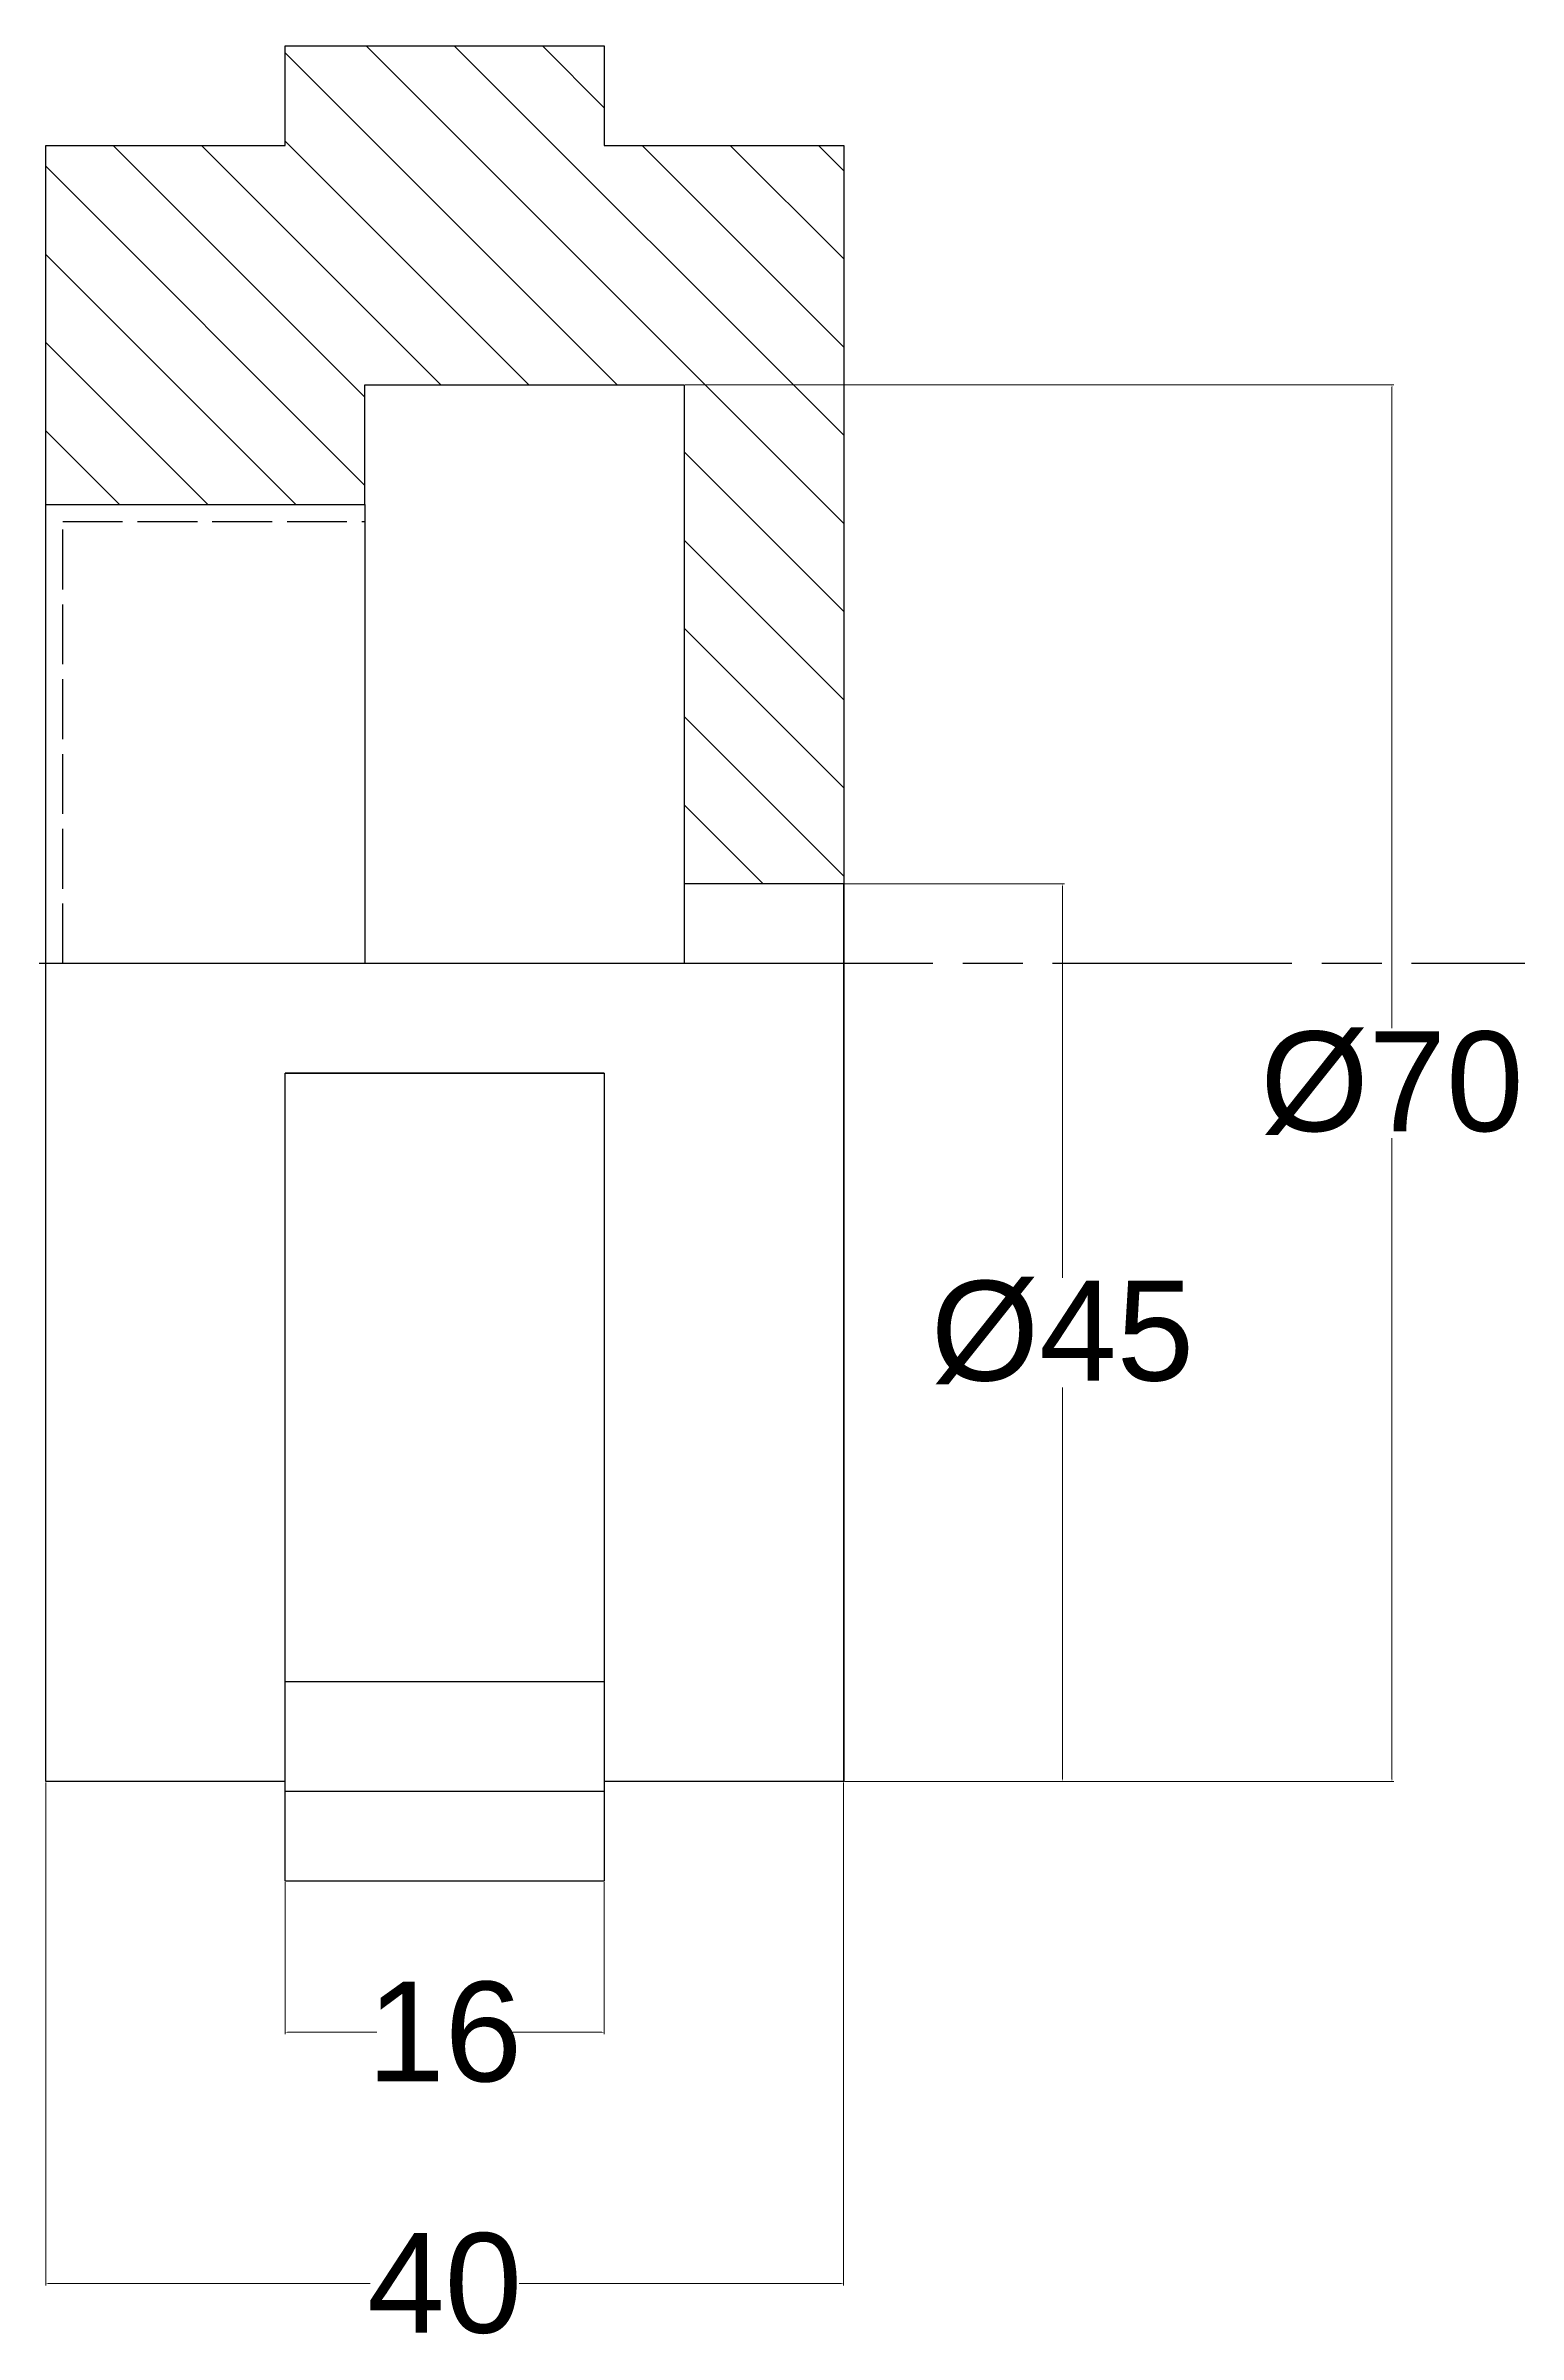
# Model space of a CAD drawing. Header units: inches. Extents: x -863 to 784, y -261 to 154.
# Drawn here: x 335.5 to 409.3, y 11.1 to 125.8 of the extents above; entities that cross this region are included whole.
import ezdxf

# ---------------------------------------------------------------- set-up
doc = ezdxf.new("R2010")
doc.units = ezdxf.units.IN
doc.header["$MEASUREMENT"] = 0
doc.linetypes.add('AM_ISO02W050x2', pattern=[3.75, 3, -0.75])
doc.linetypes.add('AM_ISO08W050', pattern=[18, 12, -1.5, 3, -1.5])
doc.layers.add('AM_5', color=3, linetype='Continuous', lineweight=15)
doc.styles.get("Standard").update_dxf_attribs({"font": 'arial.ttf'})
doc.dimstyles.new('AM_ANSI$0', dxfattribs={"dimtxt": 0.12, "dimasz": 0.12, "dimexe": 0.1, "dimexo": 0.05, "dimgap": 0.06, "dimtad": 0, "dimtih": 1, "dimtoh": 1, "dimdec": 4, "dimzin": 7, "dimdsep": 46, "dimtxsty": 'Standard', "dimcen": 0, "dimclrd": 256, "dimclre": 256, "dimclrt": 2, "dimadec": 0, "dimazin": 2, "dimtp": 0.1, "dimtm": 0.1, "dimtfac": 0.71, "dimtdec": 4, "dimtofl": 0, "dimtmove": 0, "dimatfit": 3, "dimfxl": 1, "dimtolj": 1, "dimtzin": 7, "dimlwd": -1, "dimlwe": -1, "dimarcsym": 1})

# ---------------------------------------------------------------- blocks, each defined once
blk = doc.blocks.new('*D17')
at = {"layer": 'AM_5', "linetype": 'ByBlock', "transparency": 16777216}
for p, q in [((375.5, 83.79), (386.52, 83.79)), ((386.42, 83.67), (386.42, 64.04)), ((386.42, 38.91), (386.42, 58.54)), ((375.5, 38.79), (386.52, 38.79))]:
    blk.add_line(p, q, dxfattribs=at)
at = {"layer": 'AM_5', "transparency": 16777216}
for points in [[(386.4, 83.67), (386.44, 83.67), (386.42, 83.79)], [(386.4, 38.91), (386.44, 38.91), (386.42, 38.79)]]:
    blk.add_solid(points, dxfattribs=at)
at = {"layer": 'Defpoints', "color": 0, "transparency": 16777216}
for p in [(375.45, 83.79), (375.45, 38.79), (386.42, 38.79)]:
    blk.add_point(p, dxfattribs=at)
at = {"layer": 'AM_5', "color": 2, "transparency": 16777216, "insert": (386.42, 61.29), "char_height": 0.12, "attachment_point": 5}
blk.add_mtext('\\A1;{\\H5;%%C45}', dxfattribs=at)
blk = doc.blocks.new('*D18')
at = {"layer": 'AM_5', "linetype": 'ByBlock', "transparency": 16777216}
for p, q in [((367.5, 108.79), (403.04, 108.79)), ((402.94, 108.67), (402.94, 76.54)), ((402.94, 38.91), (402.94, 71.04)), ((375.5, 38.79), (403.04, 38.79))]:
    blk.add_line(p, q, dxfattribs=at)
at = {"layer": 'AM_5', "transparency": 16777216}
for points in [[(402.92, 108.67), (402.96, 108.67), (402.94, 108.79)], [(402.92, 38.91), (402.96, 38.91), (402.94, 38.79)]]:
    blk.add_solid(points, dxfattribs=at)
at = {"layer": 'Defpoints', "color": 0, "transparency": 16777216}
for p in [(367.45, 108.79), (375.45, 38.79), (402.94, 38.79)]:
    blk.add_point(p, dxfattribs=at)
at = {"layer": 'AM_5', "color": 2, "transparency": 16777216, "insert": (402.94, 73.79), "char_height": 0.12, "attachment_point": 5}
blk.add_mtext('\\A1;{\\H5;%%C70}', dxfattribs=at)
blk = doc.blocks.new('*D19')
at = {"layer": 'AM_5', "linetype": 'ByBlock', "transparency": 16777216}
for p, q in [((347.45, 33.74), (347.45, 26.12)), ((363.45, 33.74), (363.45, 26.12)), ((347.57, 26.22), (352.05, 26.22)), ((363.33, 26.22), (358.86, 26.22))]:
    blk.add_line(p, q, dxfattribs=at)
at = {"layer": 'AM_5', "transparency": 16777216}
for points in [[(347.57, 26.24), (347.57, 26.2), (347.45, 26.22)], [(363.33, 26.24), (363.33, 26.2), (363.45, 26.22)]]:
    blk.add_solid(points, dxfattribs=at)
at = {"layer": 'Defpoints', "color": 0, "transparency": 16777216}
for p in [(347.45, 33.79), (363.45, 33.79), (347.45, 26.22)]:
    blk.add_point(p, dxfattribs=at)
at = {"layer": 'AM_5', "color": 2, "transparency": 16777216, "insert": (355.45, 26.22), "char_height": 0.12, "attachment_point": 5}
blk.add_mtext('\\A1;{\\H5;16}', dxfattribs=at)
blk = doc.blocks.new('*D20')
at = {"layer": 'AM_5', "linetype": 'ByBlock', "transparency": 16777216}
for p, q in [((335.45, 38.74), (335.45, 13.52)), ((375.45, 38.74), (375.45, 13.52)), ((335.57, 13.62), (351.72, 13.62)), ((375.33, 13.62), (359.19, 13.62))]:
    blk.add_line(p, q, dxfattribs=at)
at = {"layer": 'AM_5', "transparency": 16777216}
for points in [[(335.57, 13.64), (335.57, 13.6), (335.45, 13.62)], [(375.33, 13.64), (375.33, 13.6), (375.45, 13.62)]]:
    blk.add_solid(points, dxfattribs=at)
at = {"layer": 'Defpoints', "color": 0, "transparency": 16777216}
for p in [(335.45, 38.79), (375.45, 38.79), (335.45, 13.62)]:
    blk.add_point(p, dxfattribs=at)
at = {"layer": 'AM_5', "color": 2, "transparency": 16777216, "insert": (355.45, 13.62), "char_height": 0.12, "attachment_point": 5}
blk.add_mtext('\\A1;{\\H5;40}', dxfattribs=at)

msp = doc.modelspace()

# ---------------------------------------------------------------- hatches: boundary and pattern name
h = msp.add_hatch()
h.set_pattern_fill('ANSI31', color=256, scale=25, angle=90)
h.paths.add_polyline_path([(375.45402, 120.78919), (363.45402, 120.78919), (363.45402, 125.78919), (347.45402, 125.78919), (347.45402, 120.78919), (335.45402, 120.78919), (335.45402, 102.78919), (351.45402, 102.78919), (351.45402, 108.78919), (367.45402, 108.78919), (367.45402, 83.78919), (375.45402, 83.78919)])

# ---------------------------------------------------------------- linework, layer by layer
for p, q in [((351.45402, 102.78919), (351.45402, 108.78919)), ((351.45402, 108.78919), (367.45402, 108.78919)), ((367.45402, 108.78919), (367.45402, 79.78919)), ((367.45402, 108.78919), (367.45402, 83.78919)), ((335.45402, 38.78919), (335.45402, 102.78919)), ((335.45402, 102.78919), (351.45402, 102.78919)), ((351.45402, 102.78919), (351.45402, 79.78919)), ((375.45402, 83.78919), (367.45402, 83.78919)), ((375.45402, 38.78919), (375.45402, 83.78919)), ((375.45402, 79.78919), (335.45402, 79.78919)), ((363.45402, 74.28919), (347.45402, 74.28919)), ((347.45402, 38.78919), (347.45402, 74.28919)), ((347.45402, 74.28919), (363.45402, 74.28919)), ((363.45402, 74.28919), (363.45402, 38.78919)), ((363.45402, 43.78919), (347.45402, 43.78919)), ((363.45402, 38.28919), (347.45402, 38.28919)), ((363.45402, 33.78919), (347.45402, 33.78919))]:
    msp.add_line(p, q)
at = {"linetype": 'AM_ISO02W050x2'}
for p, q in [((336.30402, 79.78919), (336.30402, 101.93919)), ((336.30402, 101.93919), (351.45402, 101.93919))]:
    msp.add_line(p, q, dxfattribs=at)
at = {"linetype": 'AM_ISO08W050'}
msp.add_xline((744.42002, 79.78919), (-1, 0), dxfattribs=at)
for points in [[(347.45402, 120.78919), (347.45402, 125.78919), (363.45402, 125.78919), (363.45402, 120.78919)], [(347.45402, 38.78919), (335.45402, 38.78919), (335.45402, 120.78919), (347.45402, 120.78919)], [(363.45402, 120.78919), (375.45402, 120.78919), (375.45402, 38.78919), (363.45402, 38.78919)], [(363.45402, 38.78919), (363.45402, 33.78919), (347.45402, 33.78919), (347.45402, 38.78919)]]:
    msp.add_lwpolyline(points)

# ---------------------------------------------------------------- dimensions: what is measured, and where the dimension line sits
at = {"layer": 'AM_5'}
for base, p1, p2, angle, text, picture, middle in [((402.94149, 38.78919), (367.45402, 108.78919), (375.45402, 38.78919), 90, '{\\H5;%%C70}', '*D18', (402.94149, 73.78919)), ((386.42142, 38.78919), (375.45402, 83.78919), (375.45402, 38.78919), 90, '{\\H5;%%C45}', '*D17', (386.42142, 61.28919)), ((335.45402, 13.61795), (375.45402, 38.78919), (335.45402, 38.78919), 0, '{\\H5;40}', '*D20', (355.45402, 13.61795)), ((347.45402, 26.22022), (363.45402, 33.78919), (347.45402, 33.78919), 0, '{\\H5;16}', '*D19', (355.45402, 26.22022))]:
    dim = msp.add_linear_dim(base=base, p1=p1, p2=p2, angle=angle, text=text, dimstyle='AM_ANSI$0', override={"dimpost": ''}, dxfattribs=at)
    dim.commit()
    dim.dimension.update_dxf_attribs({"geometry": picture, "text_midpoint": middle})

doc.saveas('drawing.dxf')
